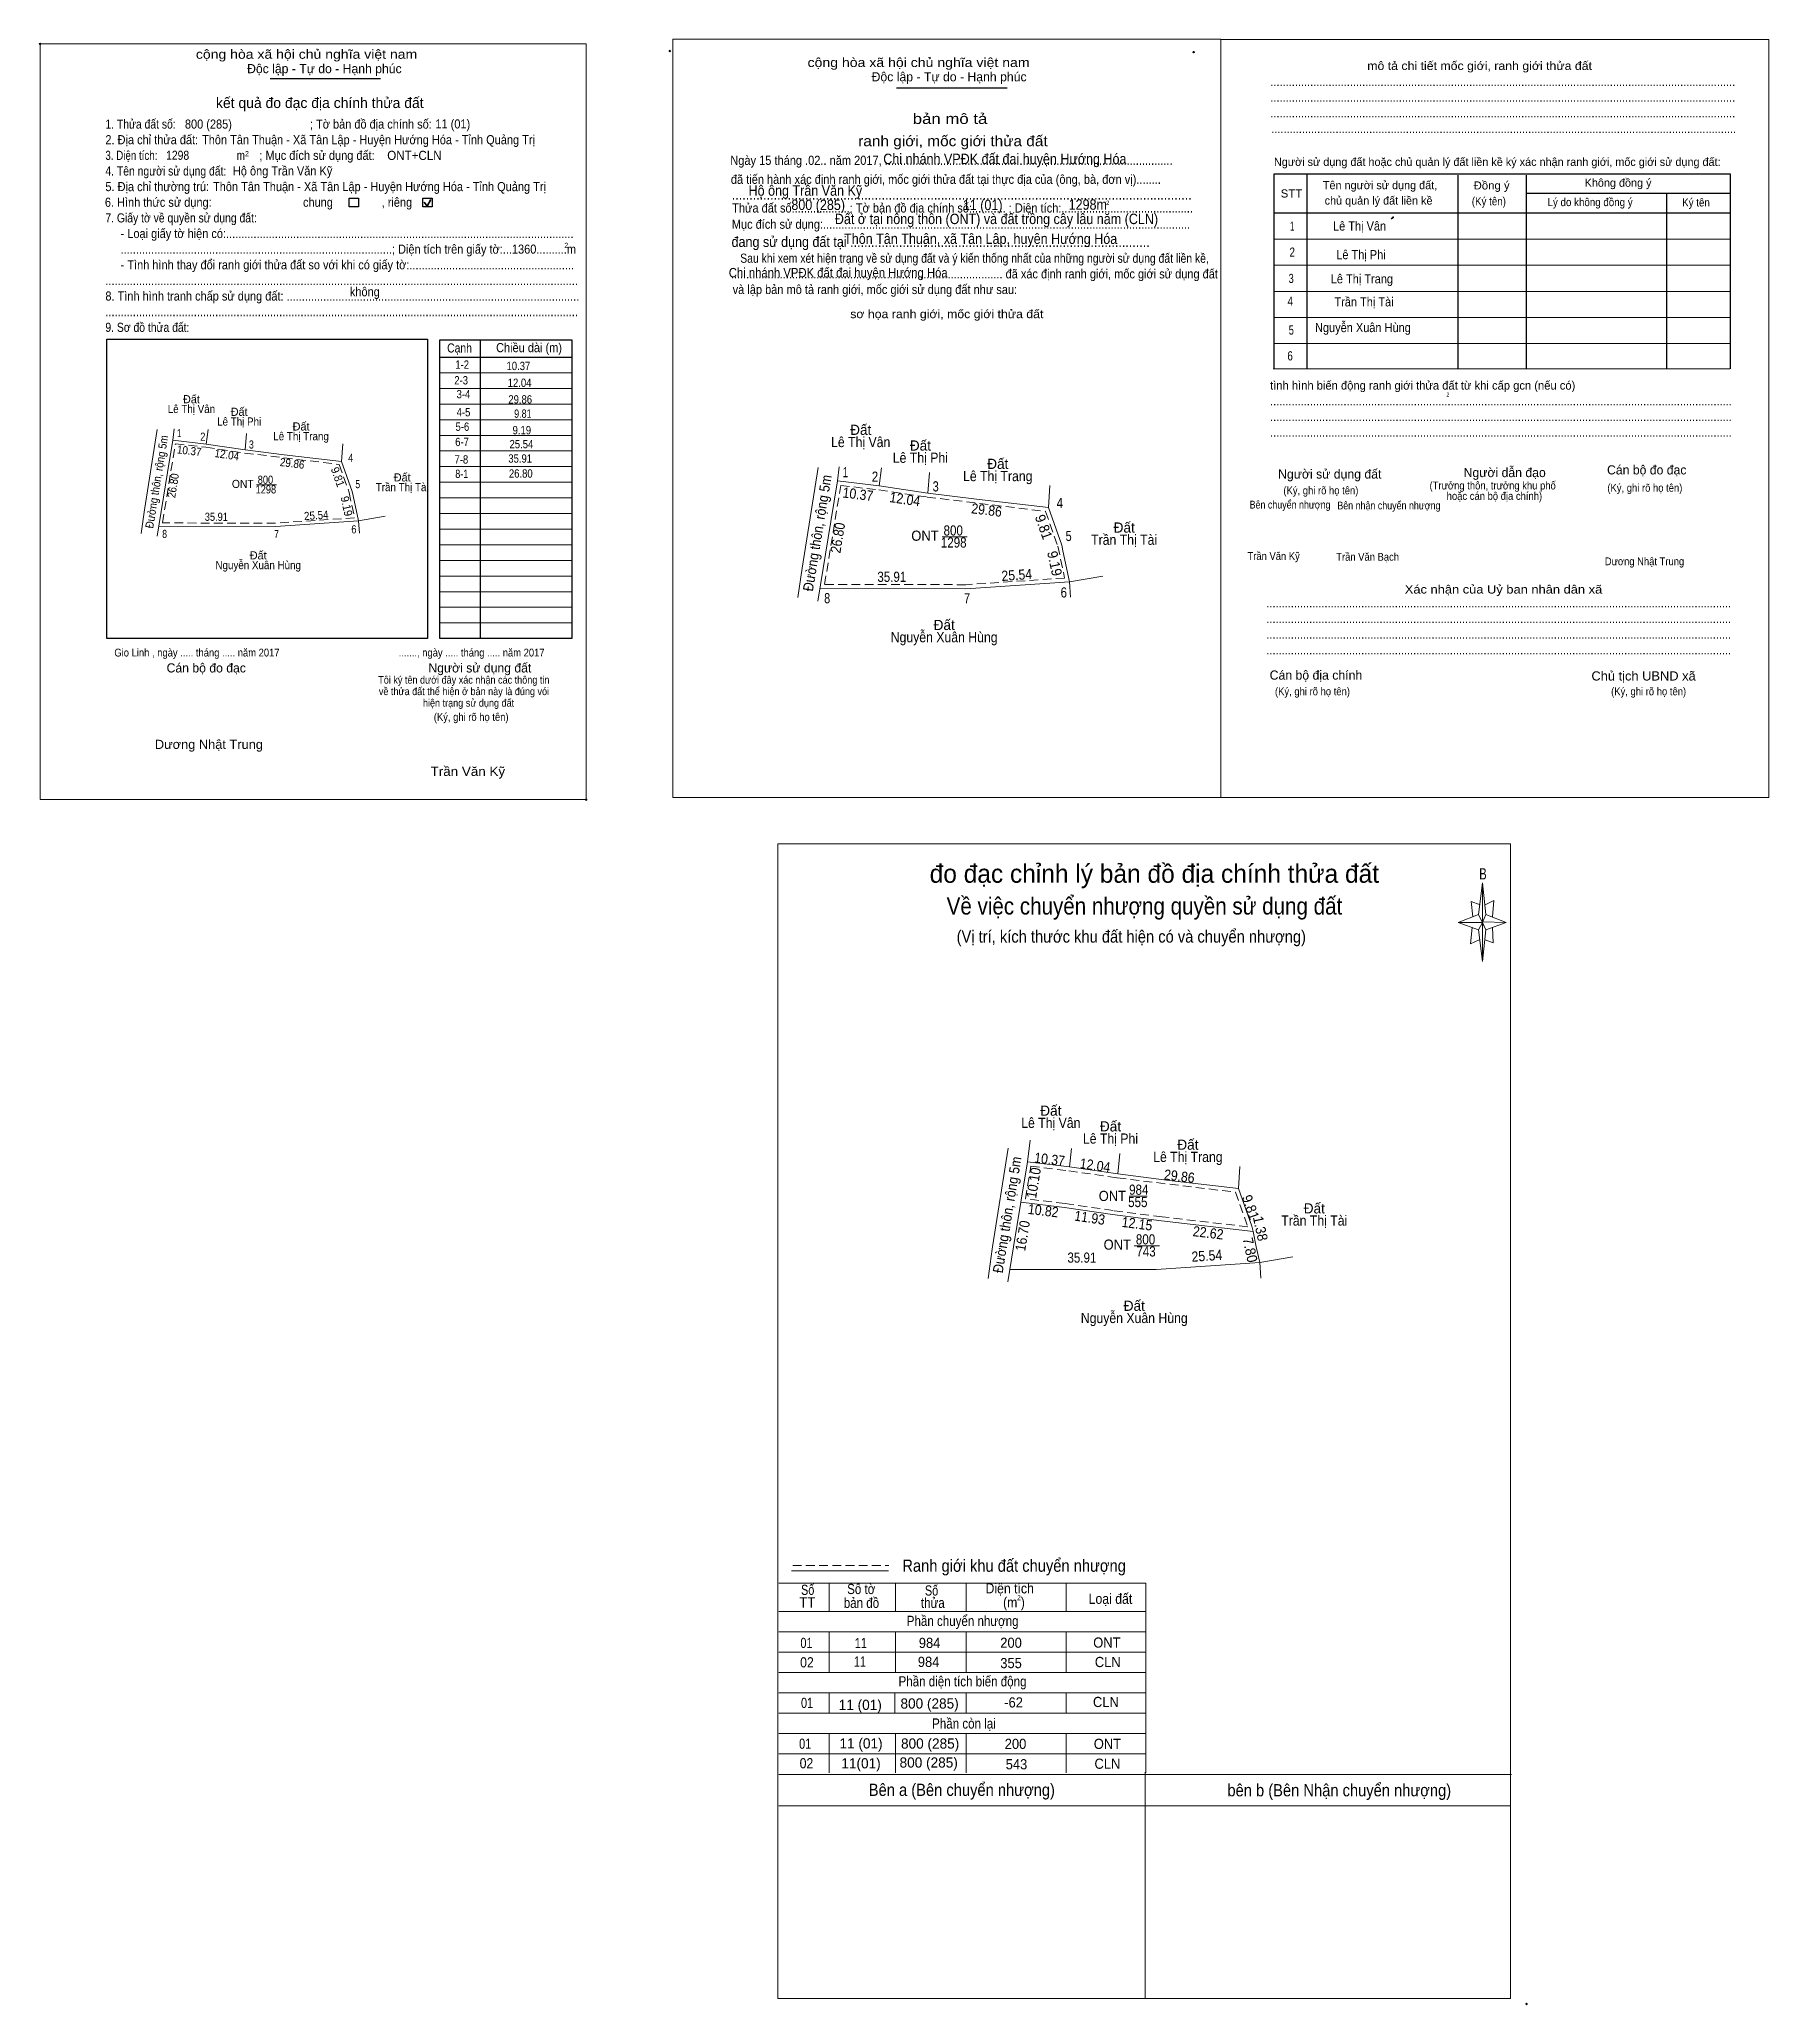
# Model space of a CAD drawing. Header units: metres. Extents: x 546582 to 547277, y 1836032 to 1837076.
# Drawn here: x 546852.2 to 547277.1, y 1836032 to 1836514.8 of the extents above; entities that cross this region are included whole.
import ezdxf
from ezdxf.enums import TextEntityAlignment as Align

# ---------------------------------------------------------------- set-up
doc = ezdxf.new("R2010")
doc.units = ezdxf.units.M
doc.header["$LTSCALE"] = 0.72
doc.header["$PDMODE"] = 32
doc.header["$PDSIZE"] = 0.36
doc.linetypes.add('DOTTED', pattern=[1.5, 0.3, -1.2])
doc.linetypes.add('MEDIUM_DASHED', pattern=[4.5, 3, -1.5])
for name, color, linetype, lineweight in [('1', 7, 'DOTTED', 13), ('10', 7, 'Continuous', 13), ('15', 7, 'Continuous', 13), ('23', 7, 'Continuous', 13), ('5', 7, 'Continuous', 13), ('63', 7, 'Continuous', 25), ('7', 7, 'Continuous', 13)]:
    doc.layers.add(name, color=color, linetype=linetype, lineweight=lineweight)
for name, color, linetype in [('17', 7, 'Continuous'), ('25', 7, 'Continuous'), ('30', 7, 'Continuous'), ('6', 7, 'Continuous')]:
    doc.layers.add(name, color=color, linetype=linetype)

msp = doc.modelspace()

# ---------------------------------------------------------------- texts
at = {"layer": '1'}
for s, height, width, p in [('ONT', 2, 0.95, (546902.165, 1836404.55)), ('1298', 2, 0.85, (546907.825, 1836403.21)), ('800', 2, 0.85, (546907.725, 1836405.58)), ('800', 2.5, 0.85, (547076.715, 1836392.87)), ('ONT', 2.5, 0.95, (547069.77, 1836391.58)), ('1298', 2.5, 0.85, (547076.84, 1836389.91)), ('800', 2.5, 0.85, (547123.965, 1836218.74)), ('ONT', 2.5, 0.95, (547117.02, 1836217.45)), ('743', 2.5, 0.85, (547124.09, 1836215.78)), ('2', 1.25, 0.8, (547092.865, 1836131.34))]:
    msp.add_text(s, height=height, dxfattribs=dict(at, width=width)).set_placement(p, align=Align.CENTER)
for s, height, width, p in [('Gio Linh , ngày ..... tháng ..... năm 2017', 1.92, 0.9, (546870.6, 1836363.16)), ('Dương Nhật Trung', 2.24, 1.05, (546880.56, 1836340.46)), ('Trần Văn Kỹ', 2.24, 1.1, (546948.3, 1836333.82))]:
    msp.add_text(s, height=height, dxfattribs=dict(at, width=width)).set_placement(p)
at = {"layer": '15'}
for s, width, p in [('ONT', 0.95, (547115.82, 1836229.41)), ('984', 0.85, (547122.305, 1836230.94)), ('555', 0.85, (547122.07, 1836227.91))]:
    msp.add_text(s, height=2.5, dxfattribs=dict(at, width=width)).set_placement(p, align=Align.CENTER)
at = {"layer": '17'}
for s, height, width, p in [('2', 0.96, 0.75, (547197.93, 1836427.02)), ('Bên chuyển nhượng', 1.92, 0.85, (547149.54, 1836399.5)), ('Bên nhận chuyển nhượng', 1.92, 0.85, (547171.09, 1836399.29)), ('Trần Văn Kỹ', 1.92, 0.9, (547149.02, 1836386.88)), ('Trần Văn Bạch', 1.92, 0.9, (547170.83, 1836386.68)), ('Dương Nhật Trung', 1.92, 0.9, (547236.81, 1836385.58))]:
    msp.add_text(s, height=height, dxfattribs=dict(at, width=width)).set_placement(p)
at = {"layer": '25', "width": 0.9}
for s, height, p in [('Chi nhánh VPĐK đất đai huyện Hướng Hóa', 2.56, (547059.53, 1836484.11)), ('Đất ở tại nông thôn (ONT) và đất trồng cây lâu năm (CLN)', 2.56, (547047.63, 1836469.37)), ('Chi nhánh VPĐK đất đai huyện Hướng Hóa', 2.304, (547021.57, 1836456.29))]:
    msp.add_text(s, height=height, dxfattribs=at).set_placement(p)
at = {"layer": '30'}
for s, height, width, p in [('1-2', 2.048, 0.85, (546957.75, 1836433.84)), ('10.37', 2.05, 0.85, (546972.79, 1836433.51)), ('2-3', 2.048, 0.85, (546957.49, 1836429.99)), ('12.04', 2.05, 0.85, (546973.09, 1836429.37)), ('4-5', 2.048, 0.85, (546958.07, 1836422.14)), ('3-4', 2.048, 0.85, (546958.06, 1836426.58)), ('29.86', 2.05, 0.85, (546973.24, 1836425.29)), ('9.81', 2.05, 0.8, (546973.11, 1836421.79)), ('5-6', 2.048, 0.85, (546957.8, 1836418.59)), ('9.19', 2.05, 0.85, (546972.99, 1836417.73)), ('6-7', 2.05, 0.85, (546957.71, 1836414.84)), ('25.54', 2.05, 0.85, (546973.53, 1836414.3)), ('7-8', 2.05, 0.85, (546957.55, 1836410.54)), ('35.91', 2.05, 0.85, (546973.23, 1836410.77)), ('8-1', 2.05, 0.8, (546957.55, 1836407.01)), ('26.80', 2.05, 0.85, (546973.38, 1836407.09))]:
    msp.add_text(s, height=height, dxfattribs=dict(at, width=width)).set_placement(p, align=Align.RIGHT)
at = {"layer": '5'}
for s, height, p in [('đo đạc chỉnh lý bản đồ địa chính thửa đất', 4.5, (547126.13, 1836307.58)), ('11 (01)', 2.5, (547053.875, 1836104.4)), ('800 (285)', 2.5, (547070.91, 1836104.74)), ('11 (01)', 2.5, (547054.065, 1836094.94)), ('800 (285)', 2.5, (547071.04, 1836094.9)), ('11(01)', 2.5, (547054.06, 1836090.05)), ('800 (285)', 2.5, (547070.69, 1836090.24))]:
    msp.add_text(s, height=height, dxfattribs=at).set_placement(p, align=Align.CENTER)
for s, height, width, p in [('B', 2.755, 0.75, (547206.88, 1836308.4)), ('Về việc chuyển nhượng quyền sử dụng đất', 4.2, 0.9, (547123.7, 1836299.78)), ('(Vị trí, kích thước khu đất hiện có và chuyển nhượng)', 3, 0.9, (547120.465, 1836292.88)), ('Ranh giới khu đất chuyển nhượng', 3, 0.9, (547091.67, 1836138.34)), ('Số', 2.5, 0.8, (547040.955, 1836132.66)), ('Số tờ', 2.5, 0.85, (547054.115, 1836132.86)), ('Số', 2.5, 0.8, (547071.395, 1836132.5)), ('Diện tích', 2.5, 0.9, (547090.59, 1836133.02)), ('TT', 2.5, 0.95, (547040.865, 1836129.56)), ('bản đồ', 2.5, 0.85, (547054.16, 1836129.46)), ('thửa', 2.5, 0.85, (547071.705, 1836129.46)), ('(m )', 2.5, 0.9, (547091.635, 1836129.58)), ('Loại đất', 2.5, 0.9, (547115.35, 1836130.46)), ('Phần chuyển nhượng', 2.5, 0.85, (547079.035, 1836125.02)), ('01', 2.5, 0.8, (547040.655, 1836119.62)), ('11', 2.5, 0.8, (547054.015, 1836119.58)), ('984', 2.5, 0.95, (547070.91, 1836119.62)), ('200', 2.5, 0.95, (547090.925, 1836119.66)), ('ONT', 2.5, 0.95, (547114.465, 1836119.7)), ('02', 2.5, 0.9, (547040.775, 1836114.85)), ('11', 2.5, 0.8, (547053.785, 1836115.04)), ('984', 2.5, 0.95, (547070.67, 1836114.96)), ('355', 2.5, 0.95, (547090.925, 1836114.66)), ('CLN', 2.5, 0.95, (547114.685, 1836114.93)), ('Phần diện tích biến động', 2.5, 0.85, (547079, 1836110.18)), ('01', 2.5, 0.8, (547040.805, 1836104.89)), ('-62', 2.5, 0.95, (547091.545, 1836105)), ('CLN', 2.5, 0.95, (547114.225, 1836105.11)), ('Phần còn lại', 2.5, 0.85, (547079.35, 1836099.82)), ('01', 2.5, 0.8, (547040.335, 1836094.86)), ('200', 2.5, 0.95, (547092.025, 1836094.82)), ('ONT', 2.5, 0.95, (547114.605, 1836094.82)), ('02', 2.5, 0.9, (547040.655, 1836090.06)), ('543', 2.5, 0.95, (547092.26, 1836089.81)), ('CLN', 2.5, 0.95, (547114.595, 1836089.94)), ('Bên a (Bên chuyển nhượng)', 3, 0.9, (547078.835, 1836083.28)), ('bên b (Bên Nhận chuyển nhượng)', 3, 0.9, (547171.565, 1836083.18))]:
    msp.add_text(s, height=height, dxfattribs=dict(at, width=width)).set_placement(p, align=Align.CENTER)
at = {"layer": '6'}
for s, height, width, p in [('ONT+CLN', 2.24, 0.95, (546937.65, 1836485.13)), ('Hộ ông Trần Văn Kỹ', 2.24, 0.9, (546899.73, 1836481.32)), ('Hộ ông Trần Văn Kỹ', 2.56, 0.9, (547026.43, 1836476.34))]:
    msp.add_text(s, height=height, dxfattribs=dict(at, width=width)).set_placement(p)
at = {"layer": '63', "width": 0.9}
for s, height, p in [('Lê Thị Vân', 2, (546889.54, 1836422.96)), ('Lê Thị Phi', 2, (546901.27, 1836419.87)), ('Lê Thị Trang', 2, (546916.48, 1836416.27)), ('Lê Thị Vân', 2.5, (547053.98, 1836414.59)), ('Lê Thị Phi', 2.5, (547068.64, 1836410.73)), ('Trần Thị Tài', 2, (546941.325, 1836403.76)), ('Lê Thị Trang', 2.5, (547087.66, 1836406.23)), ('Trần Thị Tài', 2.5, (547118.715, 1836390.59)), ('Nguyễn Xuân Hùng', 2, (546905.945, 1836384.61)), ('Nguyễn Xuân Hùng', 2.5, (547074.485, 1836366.66)), ('Lê Thị Vân', 2.5, (547100.69, 1836247.36)), ('Lê Thị Phi', 2.5, (547115.35, 1836243.5)), ('Lê Thị Trang', 2.5, (547134.37, 1836239)), ('Trần Thị Tài', 2.5, (547165.425, 1836223.36)), ('Nguyễn Xuân Hùng', 2.5, (547121.195, 1836199.43))]:
    msp.add_text(s, height=height, dxfattribs=at).set_placement(p, align=Align.CENTER)
at = {"layer": '63'}
for height, p in [(2, (546889.54, 1836425.36)), (2, (546901.27, 1836422.27)), (2, (546916.48, 1836418.67)), (2.5, (547053.985, 1836417.59)), (2.5, (547068.645, 1836413.73)), (2.5, (547087.665, 1836409.23)), (2, (546941.33, 1836406.16)), (2.5, (547118.725, 1836393.59)), (2, (546905.95, 1836387.01)), (2.5, (547074.495, 1836369.66)), (2.5, (547100.695, 1836250.36)), (2.5, (547115.355, 1836246.5)), (2.5, (547134.375, 1836242)), (2.5, (547165.435, 1836226.36)), (2.5, (547121.205, 1836202.43))]:
    msp.add_text('Đất', height=height, dxfattribs=at).set_placement(p, align=Align.CENTER)
for s, height, rotation, width, p in [('Đường thôn, rộng 5m', 2, 80.737, 0.9, (546881.9862, 1836405.9191)), ('10.37', 2, 353.19, 0.9, (546888.8864, 1836412.7158)), ('12.04', 2, 351.641, 0.9, (546898.0996, 1836411.7363)), ('29.86', 2, 353.113, 0.9, (546914.1751, 1836409.5982)), ('9.81', 2, 289.599, 0.95, (546924.5666, 1836406.9304)), ('26.80', 2, 80.724, 0.9, (546886.0147, 1836404.9788)), ('Đường thôn, rộng 5m', 2.5, 80.737, 0.9, (547044.5453, 1836393.2938)), ('10.37', 2.5, 353.19, 0.9, (547053.1668, 1836401.7873)), ('9.19', 2, 282.13, 0.95, (546926.6858, 1836399.8801)), ('12.04', 2.5, 351.641, 0.9, (547064.6833, 1836400.5656)), ('29.86', 2.5, 353.113, 0.9, (547084.7751, 1836397.8977)), ('35.91', 2, 359.936, 0.85, (546895.6589, 1836396.4769)), ('25.54', 2, 3.839, 0.9, (546920.278, 1836396.8392)), ('26.80', 2.5, 80.724, 0.9, (547049.5779, 1836392.1135)), ('9.81', 2.5, 289.599, 0.95, (547097.7653, 1836394.5643)), ('9.19', 2.5, 282.13, 0.95, (547100.4131, 1836385.7477)), ('35.91', 2.5, 359.936, 0.85, (547061.6236, 1836381.4861)), ('25.54', 2.5, 3.839, 0.9, (547092.4063, 1836381.9487)), ('10.37', 2.5, 353.19, 0.9, (547100.2568, 1836238.4173)), ('Đường thôn, rộng 5m', 2.5, 80.737, 0.9, (547091.1853, 1836225.8338)), ('10.10', 2.5, 80.715, 0.9, (547097.6785, 1836233.6733)), ('12.04', 2.5, 351.641, 0.9, (547111.3933, 1836236.9356)), ('29.86', 2.5, 353.113, 0.9, (547132.1351, 1836234.2677)), ('9.81', 2.5, 289.599, 0.95, (547148.5953, 1836227.4643)), ('10.82', 2.5, 353.151, 0.9, (547098.6959, 1836225.8101)), ('11.93', 2.5, 351.659, 0.9, (547110.0787, 1836224.0763)), ('16.70', 2.5, 80.724, 0.9, (547094.9879, 1836220.6635)), ('12.15', 2.5, 352.764, 0.9, (547121.7426, 1836222.5986)), ('22.62', 2.5, 353.324, 0.9, (547139.2147, 1836220.3617)), ('1.38', 2.5, 282.124, 0.95, (547150.9775, 1836222.3925)), ('35.91', 2.5, 359.936, 0.85, (547108.3336, 1836214.2561)), ('25.54', 2.5, 3.839, 0.9, (547139.1163, 1836214.7187)), ('7.80', 2.5, 282.13, 0.95, (547148.4374, 1836217.1377))]:
    msp.add_text(s, height=height, rotation=rotation, dxfattribs=dict(at, width=width)).set_placement(p, align=Align.CENTER)
for s, height, width, p in [(' 1', 2, 0.75, (546887.11, 1836417.04)), (' 2', 2, 0.85, (546892.98, 1836416.15)), (' 3', 2, 0.8, (546904.87, 1836414.24)), (' 4', 2, 0.85, (546929.31, 1836410.96)), (' 1', 2.5, 0.75, (547050.94, 1836407.19)), (' 5', 2, 0.8, (546931, 1836404.5)), (' 2', 2.5, 0.85, (547058.28, 1836406.08)), (' 3', 2.5, 0.8, (547073.15, 1836403.7)), (' 4', 2.5, 0.85, (547103.69, 1836399.6)), (' 6', 2, 0.85, (546930.09, 1836393.4)), (' 8', 2, 0.8, (546883.55, 1836392.27)), (' 7', 2, 0.8, (546911.04, 1836392.24)), (' 5', 2.5, 0.8, (547105.82, 1836391.52)), (' 8', 2.5, 0.8, (547046.49, 1836376.23)), (' 7', 2.5, 0.8, (547080.85, 1836376.2)), (' 6', 2.5, 0.85, (547104.67, 1836377.65))]:
    msp.add_text(s, height=height, dxfattribs=dict(at, width=width)).set_placement(p, align=Align.RIGHT)
at = {"layer": '7'}
for s, height, width, p in [('cộng hòa xã hội chủ nghĩa việt nam', 2.24, 1.15, (546890.63, 1836509.98)), ('cộng hòa xã hội chủ nghĩa việt nam', 2.247, 1.15, (547040.92, 1836507.95)), ('........................................................................................................................................................', 2.247, 0.9, (547154.64, 1836503.26)), ('........................................................................................................................................................', 2.247, 0.9, (547154.64, 1836499.42)), ('2. Địa chỉ thửa đất:', 2.24, 0.9, (546868.4, 1836488.98)), ('1. Thửa đất số:', 2.24, 0.85, (546868.4, 1836492.82)), ('800 (285)', 2.24, 0.9, (546887.94, 1836492.82)), ('; Tờ bản đồ địa chính số:', 2.24, 0.9, (546918.66, 1836492.82)), ('11 (01)', 2.24, 0.9, (546949.49, 1836492.86)), ('........................................................................................................................................................', 2.247, 0.9, (547154.64, 1836495.56)), ('........................................................................................................................................................', 2.247, 0.9, (547154.86, 1836491.73)), ('3. Diện tích:', 2.24, 0.8, (546868.4, 1836485.14)), ('1298', 2.24, 0.85, (546883.32, 1836485.16)), ('Thôn Tân Thuận - Xã Tân Lập - Huyện Hướng Hóa - Tỉnh Quảng Trị', 2.24, 0.9, (546892.15, 1836488.98)), ('m', 2.24, 0.8, (546900.69, 1836485.14)), ('2', 1.28, 0.8, (546902.71, 1836486.04)), ('; Mục đích sử dụng đất:', 2.24, 0.9, (546906.24, 1836485.14)), ('4. Tên người sử dụng đất:', 2.24, 0.85, (546868.4, 1836481.3)), ('Ngày 15 tháng .02.. năm 2017, ..............................................................................................', 2.25, 0.9, (547021.95, 1836483.91)), ('5. Địa chỉ thường trú:', 2.24, 0.9, (546868.4, 1836477.46)), ('Thôn Tân Thuận - Xã Tân Lập - Huyện Hướng Hóa - Tỉnh Quảng Trị', 2.24, 0.9, (546894.85, 1836477.46)), (' đã tiến hành xác định ranh giới, mốc giới thửa đất tại thực địa của (ông, bà, đơn vị)........', 2.248, 0.9, (547021.33, 1836479.25)), ('STT', 1.991, 1.05, (547157.18, 1836475.9)), ('Đồng ý', 1.991, 1.05, (547204.57, 1836477.87)), ('6. Hình thức sử dụng:', 2.24, 0.9, (546868.28, 1836473.62)), ('7. Giấy tờ về quyền sử dụng đất:', 2.24, 0.85, (546868.4, 1836469.78)), ('chung                , riêng', 2.24, 0.9, (546916.95, 1836473.62)), ('Thửa đất số:..................; Tờ bản đồ địa chính số:........... ; Diện tích:...........................................', 2.248, 0.9, (547022.41, 1836472.21)), ('....................................................................................................................................', 2.56, 0.9, (547022.31, 1836475.41)), ('800 (285)', 2.56, 0.9, (547036.94, 1836472.83)), ('11 (01)', 2.56, 0.9, (547079.07, 1836472.8)), ('1298m', 2.56, 0.9, (547105.07, 1836472.9)), ('2', 1.024, 0.8, (547114.3, 1836474.1)), ('(Ký tên)', 1.991, 0.9, (547204.13, 1836473.98)), ('Lý do không đồng ý', 1.991, 0.9, (547222.74, 1836473.78)), ('Ký tên', 1.991, 0.9, (547255.82, 1836473.7)), ('     - Loại giấy tờ hiện có:..................................................................................................................', 2.24, 0.9, (546868.4, 1836465.94)), ('Mục đích sử dụng:........................................................................................................................', 2.248, 0.9, (547022.31, 1836468.22)), ('     .........................................................................................; Diện tích trên giấy tờ:...1360..........m', 2.24, 0.9, (546868.4, 1836462.1)), ('2', 1.28, 0.8, (546981.17, 1836463.51)), ('đang sử dụng đất tại ......................................................................................', 2.56, 0.9, (547022.25, 1836463.74)), ('Thôn Tân Thuận, xã Tân Lập, huyện Hướng Hóa', 2.56, 0.9, (547049.9, 1836464.5)), ('     - Tình hình thay đổi ranh giới thửa đất so với khi có giấy tờ:......................................................', 2.24, 0.9, (546868.4, 1836458.26)), ('......................................................................................... đã xác định ranh giới, mốc giới sử dụng đất', 2.243, 0.9, (547022.08, 1836456.03)), ('Sau khi xem xét hiện trạng về sử dụng đất và ý kiến thống nhất của những người sử dụng đất liền kề,', 2.247, 0.85, (547024.38, 1836459.87)), ('8. Tình hình tranh chấp sử dụng đất: ................................................................................................', 2.24, 0.9, (546868.4, 1836450.58)), ('...........................................................................................................................................................', 2.24, 0.9, (546868.4, 1836454.42)), ('không', 2.24, 0.9, (546928.47, 1836451.64)), (' và lập bản mô tả ranh giới, mốc giới sử dụng đất như sau:', 2.248, 0.9, (547021.77, 1836452.19)), ('9. Sơ đồ thửa đất:', 2.24, 0.85, (546868.4, 1836442.9)), ('...........................................................................................................................................................', 2.24, 0.9, (546868.4, 1836446.74)), ('Cạnh', 2.24, 0.85, (546952.37, 1836437.83)), ('Chiều dài (m)', 2.24, 0.9, (546964.4, 1836437.91)), ('.......................................................................................................................................................', 2.247, 0.9, (547154.57, 1836424.85)), ('.......................................................................................................................................................', 2.247, 0.9, (547154.57, 1836421.01)), ('.......................................................................................................................................................', 2.247, 0.9, (547154.57, 1836417.14)), ('(Ký, ghi rõ họ tên)', 1.926, 0.9, (547157.84, 1836402.99)), ('(Ký, ghi rõ họ tên)', 1.926, 0.9, (547237.44, 1836403.63)), ('........................................................................................................................................................', 2.247, 0.9, (547153.65, 1836375.24)), ('........................................................................................................................................................', 2.247, 0.9, (547153.65, 1836371.38)), ('........................................................................................................................................................', 2.247, 0.9, (547153.65, 1836367.54)), ('......., ngày ..... tháng ..... năm 2017', 1.92, 0.9, (546940.47, 1836363.16)), ('........................................................................................................................................................', 2.247, 0.9, (547153.65, 1836363.7)), ('Chủ tịch UBND xã', 2.248, 1.05, (547233.53, 1836357.26)), ('(Ký, ghi rõ họ tên)', 1.926, 0.9, (547155.77, 1836353.63)), ('(Ký, ghi rõ họ tên)', 1.926, 0.9, (547238.36, 1836353.63)), ('(Ký, ghi rõ họ tên)', 1.92, 0.9, (546949.09, 1836347.35))]:
    msp.add_text(s, height=height, dxfattribs=dict(at, width=width)).set_placement(p)
for s, height, p in [('Độc lập - Tự do - Hạnh phúc', 2.24, (546903.22, 1836506.44)), ('Độc lập - Tự do - Hạnh phúc', 2.247, (547056.66, 1836504.44)), ('Người sử dụng đất hoặc chủ quản lý đất liền kề ký xác nhận ranh giới, mốc giới sử dụng đất:', 1.991, (547155.52, 1836483.66)), ('Tên người sử dụng đất,', 1.991, (547167.53, 1836477.94)), ('Không đồng ý', 1.991, (547231.85, 1836478.54)), ('chủ quản lý đất liền kề', 1.991, (547167.98, 1836474.16)), ('tình hình biến động ranh giới thửa đất từ khi cấp gcn (nếu có)', 2.055, (547154.57, 1836428.72)), ('Người dẫn đạo', 2.246, (547202.13, 1836407.22)), ('Cán bộ đo đạc', 2.243, (547237.36, 1836407.88)), ('Người sử dụng đất', 2.248, (547156.54, 1836406.86)), ('Cán bộ đo đạc', 2.24, (546883.44, 1836359.24)), ('Người sử dụng đất', 2.24, (546947.76, 1836359.24)), ('Cán bộ địa chính', 2.248, (547154.47, 1836357.47))]:
    msp.add_text(s, height=height, dxfattribs=at).set_placement(p)
for s, height, width, p in [('mô tả chi tiết mốc giới, ranh giới thửa đất', 2.055, 1.1, (547206.05, 1836507.23)), ('bản mô tả', 2.569, 1.2, (547075.93, 1836493.97)), ('ranh giới, mốc giới thửa đất', 2.569, 1.1, (547076.645, 1836488.5)), ('1', 2.247, 0.65, (547160.005, 1836467.76)), ('Lê Thị Vân', 2.24, 0.9, (547176.56, 1836467.78)), ('2', 2.247, 0.8, (547160.015, 1836461.36)), ('Lê Thị Phi', 2.24, 0.9, (547176.9, 1836460.74)), ('3', 2.248, 0.75, (547159.76, 1836454.9)), ('Lê Thị Trang', 2.24, 0.9, (547177.125, 1836454.81)), ('sơ họa ranh giới, mốc giới thửa đất', 2.055, 1.1, (547075.14, 1836446.26)), ('4', 2.248, 0.8, (547159.51, 1836449.3)), ('Trần Thị Tài', 2.24, 0.9, (547177.645, 1836449.15)), ('5', 2.248, 0.75, (547159.78, 1836442.23)), ('Nguyễn Xuân Hùng', 2.24, 0.9, (547177.375, 1836442.84)), ('6', 2.248, 0.8, (547159.485, 1836435.89)), ('(Trưởng thôn, trưởng khu phố', 1.926, 0.9, (547209.26, 1836404.19)), ('hoặc cán bộ địa chính)', 1.926, 0.9, (547209.685, 1836401.63)), ('Xác nhận của Uỷ ban nhân dân xã', 2.056, 1.15, (547211.92, 1836378.62)), ('Tôi ký tên dưới đây xác nhận các thông tin', 1.85, 0.9, (546956.47, 1836356.5)), ('về thửa đất thể hiện ở bản này là đúng vói', 1.85, 0.9, (546956.505, 1836353.67)), ('hiện trạng sử dụng đất', 1.85, 0.9, (546957.625, 1836350.84))]:
    msp.add_text(s, height=height, dxfattribs=dict(at, width=width)).set_placement(p, align=Align.CENTER)
for s, height, p in [('kết quả đo đạc địa chính thửa đất', 2.56, (546921.08, 1836497.88)), ('.', 0.6401, (546986.5379, 1836327.7))]:
    msp.add_text(s, height=height, dxfattribs=at).set_placement(p, align=Align.CENTER)

# ---------------------------------------------------------------- hatches: boundary and pattern name
at = {"layer": '15'}
msp.add_hatch(color=256, dxfattribs=at).paths.add_polyline_path([(547184.43, 1836470.68), (547184.83, 1836470.94), (547184.88, 1836470.98), (547184.91, 1836471.03), (547184.93, 1836471.08), (547184.89, 1836471.13), (547184.86, 1836471.16), (547184.78, 1836471.14), (547184.72, 1836471.1), (547184.7, 1836471.08), (547184.32, 1836470.68)])

# ---------------------------------------------------------------- linework, layer by layer
at = {"layer": '1', "linetype": 'MEDIUM_DASHED'}
for points in [[(546885.61, 1836415.43), (546893.08, 1836414.54), (546902.61, 1836413.14), (546925.84, 1836410.33), (546928.29, 1836403.46), (546929.63, 1836397.23), (546910.19, 1836395.92), (546882.43, 1836395.96)], [(547049.07, 1836405.18), (547058.41, 1836404.07), (547070.32, 1836402.32), (547099.36, 1836398.81), (547102.42, 1836390.22), (547104.09, 1836382.43), (547079.8, 1836380.8), (547045.1, 1836380.84)], [(547095.78, 1836237.95), (547105.12, 1836236.84), (547117.03, 1836235.09), (547146.07, 1836231.58), (547149.1, 1836223.07), (547128.03, 1836225.53), (547116, 1836227.06), (547104.19, 1836228.79), (547094.48, 1836229.96)]]:
    msp.add_lwpolyline(points, close=True, dxfattribs=at)
at = {"layer": '10'}
for p, q in [((546893.63, 1836418.89), (546893.19, 1836415.33)), ((546902.71, 1836413.93), (546903.09, 1836417.94)), ((546926.43, 1836411.07), (546929.06, 1836403.68)), ((547059.09, 1836409.51), (547058.54, 1836405.06)), ((547070.45, 1836403.31), (547070.92, 1836408.32)), ((546929.29, 1836402.6), (546930.6, 1836396.49)), ((547100.09, 1836399.73), (547103.38, 1836390.49)), ((546937.12, 1836397.62), (546930.6, 1836396.49)), ((547103.67, 1836389.14), (547105.31, 1836381.51)), ((547113.46, 1836382.92), (547105.31, 1836381.51)), ((547105.8, 1836242.28), (547105.25, 1836237.83)), ((547117.16, 1836236.08), (547117.63, 1836241.09)), ((547146.8, 1836232.5), (547150.09, 1836223.26)), ((547093.32, 1836229.09), (547104.06, 1836227.8)), ((547104.06, 1836227.8), (547115.86, 1836226.07)), ((547150.38, 1836221.91), (547151.18, 1836218.19)), ((547151.18, 1836218.19), (547152.02, 1836214.28)), ((547160.17, 1836215.69), (547152.02, 1836214.28))]:
    msp.add_line(p, q, dxfattribs=at)
for points in [[(546884.95, 1836416.32), (546893.19, 1836415.33), (546902.71, 1836413.93)], [(546902.71, 1836413.93), (546912.29, 1836412.72), (546926.43, 1836411.07), (546926.71, 1836415.4)], [(547048.24, 1836406.29), (547058.54, 1836405.06), (547070.45, 1836403.31)], [(547070.45, 1836403.31), (547082.42, 1836401.8), (547100.09, 1836399.73), (547100.45, 1836405.14)], [(546881.49, 1836395.16), (546910.22, 1836395.12), (546930.6, 1836396.49)], [(546930.81, 1836393.45), (546930.6, 1836396.49), (546937.12, 1836397.62)], [(547043.92, 1836379.84), (547079.83, 1836379.8), (547105.31, 1836381.51)], [(547105.57, 1836377.71), (547105.31, 1836381.51), (547113.46, 1836382.92)], [(547094.95, 1836239.06), (547105.25, 1836237.83), (547117.16, 1836236.08)], [(547117.16, 1836236.08), (547129.13, 1836234.57), (547146.8, 1836232.5), (547147.16, 1836237.91)], [(547115.86, 1836226.07), (547127.91, 1836224.54), (547150.38, 1836221.91)], [(547090.63, 1836212.61), (547126.54, 1836212.57), (547152.02, 1836214.28)], [(547152.28, 1836210.48), (547152.02, 1836214.28), (547160.17, 1836215.69)]]:
    msp.add_lwpolyline(points, dxfattribs=at)
at = {"layer": '15'}
for p, q in [((546929.29, 1836402.6), (546929.06, 1836403.68)), ((547103.67, 1836389.14), (547103.38, 1836390.49)), ((547093.32, 1836229.09), (547094.95, 1836239.06)), ((547119.91, 1836230.58), (547124.37, 1836230.58)), ((547150.38, 1836221.91), (547150.09, 1836223.26)), ((547150.38, 1836221.91), (547150.09, 1836223.26))]:
    msp.add_line(p, q, dxfattribs=at)
at = {"layer": '15', "linetype": 'MEDIUM_DASHED'}
msp.add_lwpolyline([(547184.43, 1836470.68), (547184.83, 1836470.94), (547184.88, 1836470.98), (547184.91, 1836471.03), (547184.93, 1836471.08), (547184.89, 1836471.13), (547184.86, 1836471.16), (547184.78, 1836471.14), (547184.72, 1836471.1), (547184.7, 1836471.08), (547184.32, 1836470.68)], close=True, dxfattribs=at)
at = {"layer": '15'}
for points in [[(546881.09, 1836392.69), (546883.64, 1836408.34), (546884.95, 1836416.32)], [(547043.42, 1836376.76), (547046.61, 1836396.32), (547048.24, 1836406.29)], [(547090.13, 1836209.53), (547091.54, 1836218.19), (547093.32, 1836229.09)]]:
    msp.add_lwpolyline(points, dxfattribs=at)
at = {"layer": '23'}
for p, q in [((546885.3, 1836419.05), (546884.95, 1836416.32)), ((547048.68, 1836409.71), (547048.24, 1836406.29)), ((547095.63, 1836244.37), (547094.95, 1836239.06)), ((547085.27, 1836210.39), (547086.28, 1836217.62))]:
    msp.add_line(p, q, dxfattribs=at)
for points in [[(546877.2, 1836393.38), (546878.01, 1836399.16), (546881.15, 1836418.95)], [(547038.56, 1836377.62), (547039.57, 1836384.85), (547043.5, 1836409.58)], [(547086.28, 1836217.62), (547086.37, 1836218.19), (547090.21, 1836242.35)]]:
    msp.add_lwpolyline(points, dxfattribs=at)
at = {"layer": '5'}
for p, q in [((547205.78, 1836299.8), (547206.78, 1836307.6)), ((547207.58, 1836299.8), (547212.58, 1836297.8)), ((547205.78, 1836296), (547200.78, 1836297.8)), ((547207.58, 1836296), (547206.78, 1836288.2)), ((547209.38, 1836292.8), (547207.38, 1836293.6)), ((547209.18, 1836296.6), (547209.38, 1836292.8)), ((547033.9, 1836135.58), (547124.06, 1836135.58)), ((547036.98, 1836138.58), (547060.78, 1836138.58)), ((547046.26, 1836135.58), (547046.26, 1836128.74)), ((547062.54, 1836135.58), (547062.54, 1836128.58)), ((547079.86, 1836135.58), (547079.86, 1836128.58)), ((547104.46, 1836135.58), (547104.46, 1836128.58)), ((547124.06, 1836135.58), (547124.06, 1836088.94)), ((547033.9, 1836128.58), (547124.06, 1836128.58)), ((547033.9, 1836123.58), (547124.06, 1836123.58)), ((547046.26, 1836123.58), (547046.26, 1836113.58)), ((547062.54, 1836123.58), (547062.54, 1836113.58)), ((547079.86, 1836123.58), (547079.86, 1836113.58)), ((547104.46, 1836123.58), (547104.46, 1836113.58)), ((547033.9, 1836118.58), (547124.06, 1836118.58)), ((547033.9, 1836113.58), (547124.06, 1836113.58)), ((547033.9, 1836108.58), (547124.06, 1836108.58)), ((547046.26, 1836108.58), (547046.26, 1836103.58)), ((547062.34, 1836108.58), (547062.34, 1836103.58)), ((547079.86, 1836108.58), (547079.86, 1836103.58)), ((547104.46, 1836108.58), (547104.46, 1836103.58)), ((547033.9, 1836103.58), (547124.06, 1836103.58)), ((547033.9, 1836098.58), (547124.06, 1836098.58)), ((547046.26, 1836098.58), (547046.26, 1836088.94)), ((547062.54, 1836098.58), (547062.54, 1836088.94)), ((547079.86, 1836098.58), (547079.86, 1836088.94)), ((547104.46, 1836098.58), (547104.46, 1836088.94)), ((547033.9, 1836093.58), (547124.06, 1836093.58)), ((547033.9, 1836088.58), (547213.9, 1836088.58)), ((547033.9, 1836088.58), (547213.9, 1836088.58)), ((547033.9, 1836088.58), (547213.9, 1836088.58)), ((547123.9, 1836089.08), (547123.9, 1836033.68)), ((547033.9, 1836080.88), (547213.5, 1836080.88))]:
    msp.add_line(p, q, dxfattribs=at)
at = {"layer": '5', "linetype": 'MEDIUM_DASHED'}
msp.add_line((547037.3, 1836139.9), (547060.9, 1836139.9), dxfattribs=at)
at = {"layer": '5'}
for points in [[(547033.66, 1836317.14), (547213.66, 1836317.14), (547213.66, 1836033.54), (547033.66, 1836033.54)], [(547206.78, 1836307.6), (547207.58, 1836299.8), (547206.78, 1836297.8)], [(547206.78, 1836297.8), (547200.78, 1836297.8), (547205.78, 1836299.8), (547207.58, 1836296), (547212.58, 1836297.8), (547206.78, 1836298)], [(547206.78, 1836297.8), (547206.78, 1836288.2), (547205.78, 1836296)]]:
    msp.add_lwpolyline(points, close=True, dxfattribs=at)
for points in [[(547207.38, 1836302.2), (547209.58, 1836303.2), (547209.18, 1836299.2)], [(547206.78, 1836297.8), (547205.78, 1836299.8), (547200.78, 1836297.8)], [(547206.18, 1836302.2), (547203.98, 1836303), (547204.38, 1836299.2)], [(547204.18, 1836296.6), (547203.78, 1836292.6), (547205.98, 1836293.6)], [(547206.78, 1836297.8), (547207.58, 1836296), (547212.58, 1836297.8)]]:
    msp.add_lwpolyline(points, dxfattribs=at)
msp.add_point((547217.58, 1836032.18), dxfattribs=at)
at = {"layer": '63', "lineweight": 13}
for p, q in [((546905.52, 1836405.33), (546910.46, 1836405.33)), ((547073.96, 1836392.56), (547080.13, 1836392.56)), ((547121.21, 1836218.43), (547127.38, 1836218.43))]:
    msp.add_line(p, q, dxfattribs=at)
at = {"layer": '7', "lineweight": 25}
for p, q in [((546908.86, 1836505.1), (546935.99, 1836505.1)), ((547062.76, 1836502.83), (547089.99, 1836502.83)), ((547163.58, 1836481.61), (547163.58, 1836433.79)), ((547200.72, 1836481.42), (547200.72, 1836433.79)), ((547217.48, 1836481.42), (547217.48, 1836433.79)), ((547217.48, 1836476.99), (547267.7, 1836476.99)), ((547251.97, 1836476.99), (547251.97, 1836433.79)), ((547155.52, 1836472.1), (547267.7, 1836472.1)), ((546960.51, 1836440.97), (546960.51, 1836367.56)), ((546950.59, 1836436.68), (546983.03, 1836436.68))]:
    msp.add_line(p, q, dxfattribs=at)
at = {"layer": '7', "lineweight": 35}
for p, q in [((546946.71, 1836474.76), (546947.47, 1836473.77)), ((546947.47, 1836473.77), (546948.4, 1836475.43))]:
    msp.add_line(p, q, dxfattribs=at)
at = {"layer": '7'}
for p, q in [((547155.52, 1836465.68), (547267.7, 1836465.68)), ((547155.52, 1836459.26), (547267.7, 1836459.26)), ((547155.52, 1836452.84), (547267.7, 1836452.84)), ((547155.52, 1836446.42), (547267.7, 1836446.42)), ((547155.52, 1836440), (547267.7, 1836440)), ((547155.32, 1836433.79), (547267.51, 1836433.79)), ((546950.59, 1836432.84), (546983.03, 1836432.84)), ((546950.59, 1836429), (546983.03, 1836429)), ((546950.59, 1836425.16), (546983.03, 1836425.16)), ((546950.59, 1836421.32), (546983.03, 1836421.32)), ((546950.59, 1836417.48), (546983.03, 1836417.48)), ((546950.59, 1836413.64), (546983.03, 1836413.64)), ((546950.59, 1836409.8), (546983.03, 1836409.8)), ((546950.59, 1836405.96), (546983.03, 1836405.96)), ((546950.59, 1836402.12), (546983.03, 1836402.12)), ((546950.59, 1836398.28), (546983.03, 1836398.28)), ((546950.59, 1836394.44), (546983.03, 1836394.44)), ((546950.59, 1836390.6), (546983.03, 1836390.6)), ((546950.59, 1836386.76), (546983.03, 1836386.76)), ((546950.59, 1836382.92), (546983.03, 1836382.92)), ((546950.59, 1836379.08), (546983.03, 1836379.08)), ((546950.59, 1836375.24), (546983.03, 1836375.24)), ((546950.59, 1836371.4), (546983.03, 1836371.4))]:
    msp.add_line(p, q, dxfattribs=at)
for points in [[(546852.34, 1836513.61), (546986.53, 1836513.61), (546986.53, 1836328.01), (546852.34, 1836328.01)], [(547007.8, 1836514.76), (547142.44, 1836514.76), (547142.44, 1836328.53), (547007.8, 1836328.53)], [(547142.44, 1836514.75), (547277.08, 1836514.75), (547277.08, 1836328.53), (547142.44, 1836328.53)], [(547142.44, 1836514.75), (547277.08, 1836514.75), (547277.08, 1836328.53), (547142.44, 1836328.53)]]:
    msp.add_lwpolyline(points, close=True, dxfattribs=at)
at = {"layer": '7', "lineweight": 25}
msp.add_lwpolyline([(547267.7, 1836433.79), (547267.7, 1836481.61), (547155.52, 1836481.61), (547155.52, 1836433.79)], dxfattribs=at)
for points in [[(546928.28, 1836475.76), (546930.58, 1836475.76), (546930.58, 1836473.61), (546928.28, 1836473.61)], [(546946.41, 1836475.76), (546948.71, 1836475.76), (546948.71, 1836473.61), (546946.41, 1836473.61)], [(546868.79, 1836441.1), (546947.51, 1836441.1), (546947.51, 1836367.56), (546868.79, 1836367.56)], [(546950.59, 1836440.97), (546983.03, 1836440.97), (546983.03, 1836367.56), (546950.59, 1836367.56)]]:
    msp.add_lwpolyline(points, close=True, dxfattribs=at)
at = {"layer": '7'}
for p in [(546852.34, 1836513.61), (547007.08, 1836511.88), (547135.79, 1836511.61), (546986.53, 1836328.01)]:
    msp.add_point(p, dxfattribs=at)

msp.set_redraw_order([(e.dxf.handle, doc.entitydb.next_handle()) for e in msp.query("TEXT MTEXT ATTDEF DIMENSION ARC_DIMENSION")])  # texts and dimensions are drawn at this point

doc.saveas('drawing.dxf')
